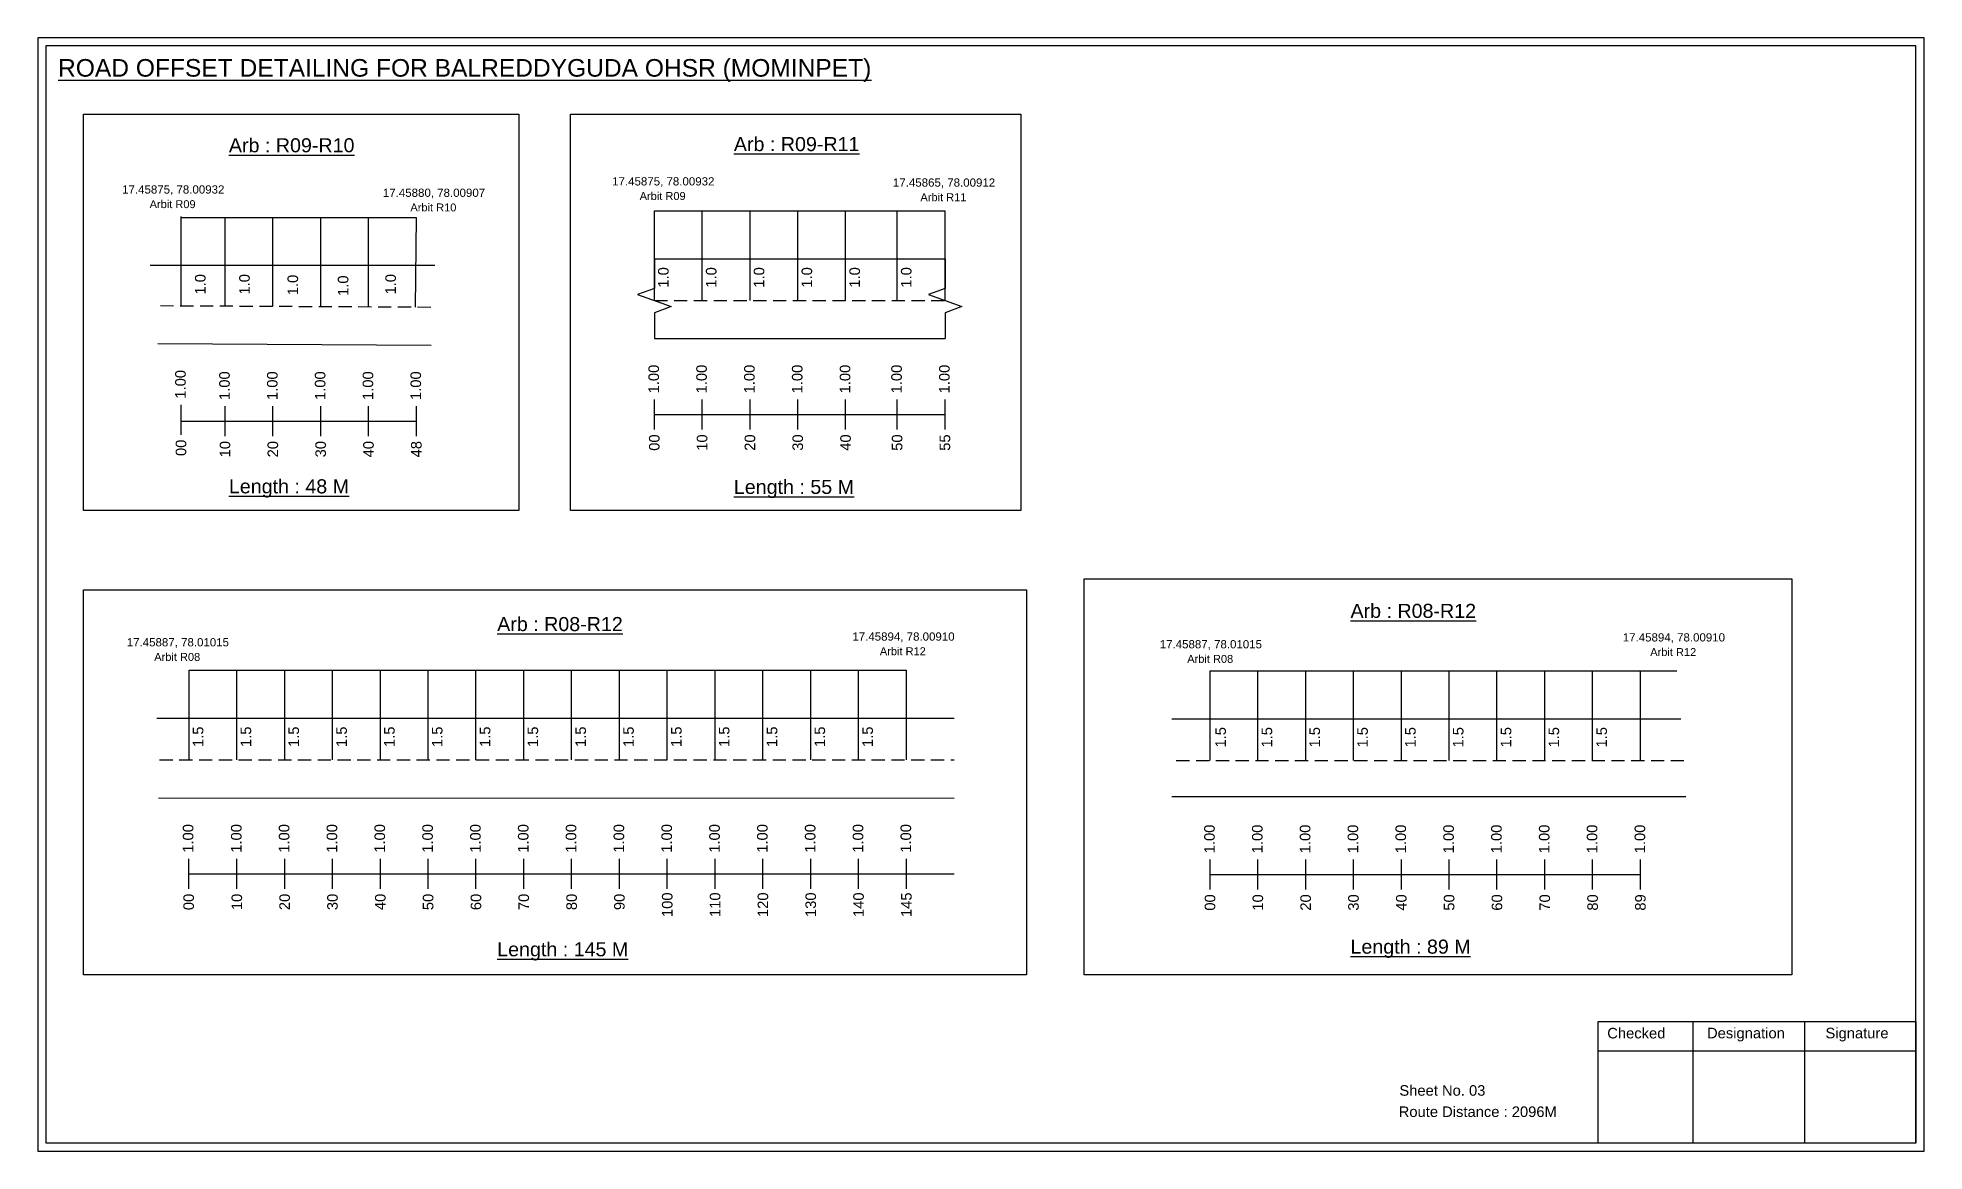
# Model space of a CAD drawing. Header units: inches. Extents: x 1111 to 5168, y 343 to 1601.
# Drawn here: x 2589 to 3126, y 343 to 660 of the extents above; entities that cross this region are included whole.
import ezdxf

# ---------------------------------------------------------------- set-up
doc = ezdxf.new("R2010")
doc.units = ezdxf.units.IN
doc.header["$MEASUREMENT"] = 0
doc.linetypes.add('DASHED2', pattern=[0.375, 0.25, -0.125])
doc.layers.add('PDF_Geometry', color=7, linetype='Continuous')
doc.layers.add('PDF_Text', color=5, linetype='Continuous')
doc.styles.add('PDF Arial', font='arial.ttf')
doc.styles.get("Standard").update_dxf_attribs({"font": 'arial.ttf'})

msp = doc.modelspace()

# ---------------------------------------------------------------- texts
at = {"color": 242, "true_color": 0xcd2027}
for s, height, p in [('%%UROAD OFFSET DETAILING FOR BALREDDYGUDA OHSR (MOMINPET)', 5, (2595.04, 648.69)), ('%%UArb : R09-R10', 4, (2643.62, 627.17)), ('%%UArb : R09-R11', 4, (2787.22, 627.51)), ('%%ULength : 48 M', 4, (2643.62, 530.17)), ('%%ULength : 55 M', 4, (2787.22, 530.01)), ('%%UArb : R08-R12', 4, (2962.57, 494.75)), ('%%UArb : R08-R12', 4, (2719.92, 491)), ('%%ULength : 145 M', 4, (2719.92, 398.5)), ('%%ULength : 89 M', 4, (2962.57, 399.25))]:
    msp.add_text(s, height=height, dxfattribs=at).set_placement(p)
at = {"color": 5}
for s, height, p in [('17.45875, 78.00932', 2.34, (2613.26, 615.43)), ('17.45875, 78.00932', 2.34, (2752.61, 617.74)), ('17.45865, 78.00912', 2.34, (2832.45, 617.4)), ('Arbit R09', 2.246, (2621.08, 611.3)), ('17.45880, 78.00907', 2.34, (2687.41, 614.5)), ('Arbit R10', 2.246, (2695.23, 610.37)), ('Arbit R09', 2.246, (2760.43, 613.62)), ('Arbit R11', 2.246, (2840.27, 613.27)), ('17.45887, 78.01015', 2.34, (2614.57, 486.65)), ('17.45894, 78.00910', 2.34, (2820.91, 488.28)), ('17.45887, 78.01015', 2.34, (2908.32, 486.09)), ('17.45894, 78.00910', 2.34, (3039.99, 488.04)), ('Arbit R08', 2.246, (2622.39, 482.53)), ('Arbit R12', 2.246, (2828.73, 484.15)), ('Arbit R08', 2.246, (2916.14, 481.97)), ('Arbit R12', 2.246, (3047.81, 483.92))]:
    msp.add_text(s, height=height, dxfattribs=at).set_placement(p)
for s, p in [('1.0', (2636.98, 586.71)), ('1.0', (2649.55, 586.71)), ('1.0', (2663.29, 586.52)), ('1.0', (2677.6, 586.32)), ('1.0', (2691.12, 586.73)), ('1.0', (2768.67, 588.67)), ('1.0', (2782.27, 588.67)), ('1.0', (2795.87, 588.67)), ('1.0', (2809.47, 588.67)), ('1.0', (2823.07, 588.67)), ('1.0', (2837.73, 588.68)), ('1.5', (2636.36, 458.03)), ('1.5', (2649.96, 458.03)), ('1.5', (2663.56, 458.03)), ('1.5', (2677.16, 458.03)), ('1.5', (2690.76, 458.03)), ('1.5', (2704.36, 458.03)), ('1.5', (2717.96, 458.03)), ('1.5', (2731.56, 458.03)), ('1.5', (2745.16, 458.03)), ('1.5', (2758.76, 458.03)), ('1.5', (2772.36, 458.03)), ('1.5', (2785.96, 458.03)), ('1.5', (2799.56, 458.03)), ('1.5', (2813.16, 458.03)), ('1.5', (2826.76, 458.03)), ('1.5', (2927.14, 457.88)), ('1.5', (2940.3, 457.88)), ('1.5', (2953.9, 457.88)), ('1.5', (2967.5, 457.88)), ('1.5', (2981.1, 457.88)), ('1.5', (2994.7, 457.88)), ('1.5', (3008.3, 457.88)), ('1.5', (3021.9, 457.88)), ('1.5', (3035.5, 457.88))]:
    msp.add_text(s, height=3, rotation=90).set_placement(p)
at = {"color": 217, "true_color": 0x93278f}
for s, p in [('1.00', (2631.34, 557.11)), ('1.00', (2643.86, 556.72)), ('1.00', (2657.46, 556.72)), ('1.00', (2671.06, 556.72)), ('1.00', (2684.66, 556.72)), ('1.00', (2698.26, 556.72)), ('1.00', (2765.93, 558.6)), ('1.00', (2779.53, 558.6)), ('1.00', (2793.13, 558.6)), ('1.00', (2806.73, 558.6)), ('1.00', (2820.33, 558.6)), ('1.00', (2834.98, 558.6)), ('1.00', (2848.58, 558.6)), ('00', (2631.49, 540.79)), ('10', (2644.01, 540.4)), ('20', (2657.61, 540.4)), ('30', (2671.21, 540.4)), ('40', (2684.81, 540.4)), ('48', (2698.41, 540.4)), ('00', (2766.08, 542.28)), ('10', (2779.68, 542.28)), ('20', (2793.28, 542.28)), ('30', (2806.88, 542.28)), ('40', (2820.48, 542.28)), ('50', (2835.14, 542.28)), ('55', (2848.74, 542.28)), ('1.00', (2633.52, 427.95)), ('1.00', (2647.22, 427.95)), ('1.00', (2660.82, 427.95)), ('1.00', (2674.42, 427.95)), ('1.00', (2688.02, 427.95)), ('1.00', (2701.62, 427.95)), ('1.00', (2715.22, 427.95)), ('1.00', (2728.82, 427.95)), ('1.00', (2742.42, 427.95)), ('1.00', (2756.02, 427.95)), ('1.00', (2769.62, 427.95)), ('1.00', (2783.22, 427.95)), ('1.00', (2796.82, 427.95)), ('1.00', (2810.42, 427.95)), ('1.00', (2824.02, 427.95)), ('1.00', (2837.62, 427.95)), ('1.00', (2923.96, 427.8)), ('1.00', (2937.56, 427.8)), ('1.00', (2951.16, 427.8)), ('1.00', (2964.76, 427.8)), ('1.00', (2978.36, 427.8)), ('1.00', (2991.96, 427.8)), ('1.00', (3005.56, 427.8)), ('1.00', (3019.16, 427.8)), ('1.00', (3032.76, 427.8)), ('1.00', (3046.36, 427.8)), ('00', (2633.67, 411.63)), ('10', (2647.37, 411.63)), ('20', (2660.97, 411.63)), ('30', (2674.57, 411.63)), ('40', (2688.17, 411.63)), ('50', (2701.77, 411.63)), ('60', (2715.37, 411.63)), ('70', (2728.97, 411.63)), ('80', (2742.57, 411.63)), ('90', (2756.17, 411.63)), ('100', (2769.77, 409.67)), ('110', (2783.37, 409.67)), ('120', (2796.97, 409.67)), ('130', (2810.57, 409.67)), ('140', (2824.17, 409.67)), ('145', (2837.77, 409.67)), ('00', (2924.11, 411.48)), ('10', (2937.71, 411.48)), ('20', (2951.31, 411.48)), ('30', (2964.91, 411.48)), ('40', (2978.51, 411.48)), ('50', (2992.11, 411.48)), ('60', (3005.71, 411.48)), ('70', (3019.31, 411.48)), ('80', (3032.91, 411.48)), ('89', (3046.51, 411.48))]:
    msp.add_text(s, height=3, rotation=90, dxfattribs=at).set_placement(p)
for s, p in [('Sheet No. 03', (2976.47, 358.85)), ('Route Distance : 2096M', (2976.28, 352.8))]:
    msp.add_text(s, height=3).set_placement(p)
at = {"layer": 'PDF_Text', "color": 7, "attachment_point": 7, "style": 'PDF Arial'}
for s, insert, char_height in [('Checked', (3035.58, 375.1), 3.001), ('Designation', (3063.95, 374.27), 3.0006), ('Signature', (3097.63, 374.27), 3.001)]:
    msp.add_mtext(s, dxfattribs=dict(at, insert=insert, char_height=char_height))

# ---------------------------------------------------------------- linework, layer by layer
for p, q in [((2630.01, 583.42), (2630.01, 608.96)), ((2642.54, 583.37), (2642.54, 608.66)), ((2656.14, 583.32), (2656.14, 608.66)), ((2669.74, 583.38), (2669.74, 608.66)), ((2683.34, 583.12), (2683.34, 608.66)), ((2696.71, 583.16), (2696.94, 608.66)), ((2764.61, 585), (2764.61, 610.54)), ((2778.21, 585), (2778.21, 610.54)), ((2791.81, 585), (2791.81, 610.54)), ((2805.41, 585), (2805.41, 610.54)), ((2819.01, 585), (2819.01, 610.54)), ((2833.66, 585), (2833.66, 610.54)), ((2847.26, 585), (2847.26, 610.54)), ((2764.61, 596.88), (2847.26, 596.88)), ((2702.19, 594.99), (2621.23, 594.99)), ((2764.61, 574.2), (2847.26, 574.2)), ((2623.44, 572.78), (2701.17, 572.35)), ((2632.29, 454.35), (2632.29, 479.89)), ((2645.89, 454.35), (2645.89, 479.89)), ((2659.49, 454.35), (2659.49, 479.89)), ((2673.09, 454.35), (2673.09, 479.89)), ((2686.69, 454.35), (2686.69, 479.89)), ((2700.29, 454.35), (2700.29, 479.89)), ((2713.89, 454.35), (2713.89, 479.89)), ((2727.49, 454.35), (2727.49, 479.89)), ((2741.09, 454.35), (2741.09, 479.89)), ((2754.69, 454.35), (2754.69, 479.89)), ((2768.29, 454.35), (2768.29, 479.89)), ((2781.89, 454.35), (2781.89, 479.89)), ((2795.49, 454.35), (2795.49, 479.89)), ((2809.09, 454.35), (2809.09, 479.89)), ((2822.69, 454.35), (2822.69, 479.89)), ((2836.29, 454.35), (2836.29, 479.89)), ((2922.63, 454.21), (2922.63, 479.74)), ((2936.23, 454.21), (2936.23, 479.74)), ((2949.83, 454.21), (2949.83, 479.74)), ((2963.43, 454.21), (2963.43, 479.74)), ((2977.03, 454.21), (2977.03, 479.74)), ((2990.63, 454.21), (2990.63, 479.74)), ((3004.23, 454.21), (3004.23, 479.74)), ((3017.83, 454.21), (3017.83, 479.74)), ((3031.43, 454.21), (3031.43, 479.74)), ((3045.03, 454.21), (3045.03, 479.74)), ((2623.1, 466.24), (2849.89, 466.24)), ((2911.75, 466.09), (3056.54, 466.09)), ((2623.57, 443.55), (2849.89, 443.52)), ((3057.95, 443.9), (2911.75, 443.9))]:
    msp.add_line(p, q)
at = {"color": 5}
for p, q in [((2630.01, 608.66), (2696.94, 608.66)), ((2764.61, 610.54), (2847.26, 610.54)), ((2632.29, 479.89), (2836.29, 479.89)), ((2922.63, 479.74), (3055.41, 479.74))]:
    msp.add_line(p, q, dxfattribs=at)
at = {"linetype": 'DASHED2', "ltscale": 15}
for p, q in [((2764.61, 585), (2847.26, 585)), ((2624.16, 583.57), (2702.44, 583.16)), ((2623.89, 454.4), (2849.89, 454.35)), ((2913.03, 454.21), (3057.39, 454.21))]:
    msp.add_line(p, q, dxfattribs=at)
at = {"color": 217, "true_color": 0x93278f}
for p, q in [((2630.01, 546.81), (2630.01, 555.37)), ((2642.54, 546.42), (2642.54, 554.98)), ((2656.14, 546.42), (2656.14, 554.98)), ((2669.74, 546.42), (2669.74, 554.98)), ((2683.34, 546.42), (2683.34, 554.98)), ((2696.94, 546.42), (2696.94, 554.98)), ((2764.61, 548.3), (2764.61, 556.86)), ((2764.61, 552.57), (2847.26, 552.58)), ((2778.21, 548.3), (2778.21, 556.86)), ((2791.81, 548.3), (2791.81, 556.86)), ((2805.41, 548.3), (2805.41, 556.86)), ((2819.01, 548.3), (2819.01, 556.86)), ((2833.66, 548.31), (2833.66, 556.86)), ((2847.26, 548.31), (2847.26, 556.86)), ((2630.01, 550.69), (2696.94, 550.71)), ((2632.19, 417.65), (2632.19, 426.21)), ((2645.89, 417.65), (2645.89, 426.21)), ((2659.49, 417.65), (2659.49, 426.21)), ((2673.09, 417.65), (2673.09, 426.21)), ((2686.69, 417.65), (2686.69, 426.21)), ((2700.29, 417.65), (2700.29, 426.21)), ((2713.89, 417.65), (2713.89, 426.21)), ((2727.49, 417.65), (2727.49, 426.21)), ((2741.09, 417.65), (2741.09, 426.21)), ((2754.69, 417.65), (2754.69, 426.21)), ((2768.29, 417.65), (2768.29, 426.21)), ((2781.89, 417.65), (2781.89, 426.21)), ((2795.49, 417.65), (2795.49, 426.21)), ((2809.09, 417.65), (2809.09, 426.21)), ((2822.69, 417.65), (2822.69, 426.21)), ((2836.29, 417.65), (2836.29, 426.21)), ((2922.63, 417.51), (2922.63, 426.06)), ((2936.23, 417.51), (2936.23, 426.06)), ((2949.83, 417.51), (2949.83, 426.06)), ((2963.43, 417.51), (2963.43, 426.06)), ((2977.03, 417.51), (2977.03, 426.06)), ((2990.63, 417.51), (2990.63, 426.06)), ((3004.23, 417.51), (3004.23, 426.06)), ((3017.83, 417.51), (3017.83, 426.06)), ((3031.43, 417.51), (3031.43, 426.06)), ((3045.03, 417.51), (3045.03, 426.06)), ((2632.29, 421.92), (2849.89, 421.97)), ((2922.63, 421.78), (3045.03, 421.8))]:
    msp.add_line(p, q, dxfattribs=at)
for points in [[(2602.31, 638.02), (2726.11, 638.02), (2726.11, 525.34), (2602.31, 525.34)], [(2740.74, 638.02), (2868.84, 638.02), (2868.84, 525.34), (2740.74, 525.34)], [(2886.86, 505.87), (3088.1, 505.87), (3088.1, 393.19), (2886.86, 393.19)], [(2602.31, 502.7), (2870.39, 502.7), (2870.39, 393.19), (2602.31, 393.19)]]:
    msp.add_lwpolyline(points, close=True)
at = {"linetype": 'Continuous'}
for points in [[(2764.61, 596.88), (2764.61, 588.45), (2759.86, 586.73), (2769.35, 583.27), (2764.61, 581.55), (2764.61, 574.2)], [(2847.26, 596.88), (2847.26, 588.45), (2842.52, 586.73), (2852, 583.27), (2847.26, 581.55), (2847.26, 574.2)]]:
    msp.add_lwpolyline(points, dxfattribs=at)
at = {"layer": 'PDF_Geometry'}
for points in [[(2589.26, 659.76), (2589.26, 343.05), (3125.73, 343.05), (3125.73, 659.76)], [(2591.59, 657.43), (2591.59, 345.47), (3123.31, 345.47), (3123.31, 657.43)]]:
    msp.add_lwpolyline(points, close=True, dxfattribs=at)
at = {"layer": 'PDF_Geometry', "color": 242, "true_color": 0xcc1f26}
msp.add_lwpolyline([(3123.31, 345.38), (3032.97, 345.38), (3032.97, 379.99), (3123.31, 379.99)], close=True, dxfattribs=at)
for points in [[(3059.95, 379.99), (3059.95, 345.38)], [(3091.68, 379.99), (3091.68, 345.38)], [(3032.97, 371.61), (3123.31, 371.61)]]:
    msp.add_lwpolyline(points, dxfattribs=at)

msp.set_redraw_order([(e.dxf.handle, doc.entitydb.next_handle()) for e in msp.query("TEXT MTEXT ATTDEF DIMENSION ARC_DIMENSION")])  # texts and dimensions are drawn at this point

doc.saveas('drawing.dxf')
